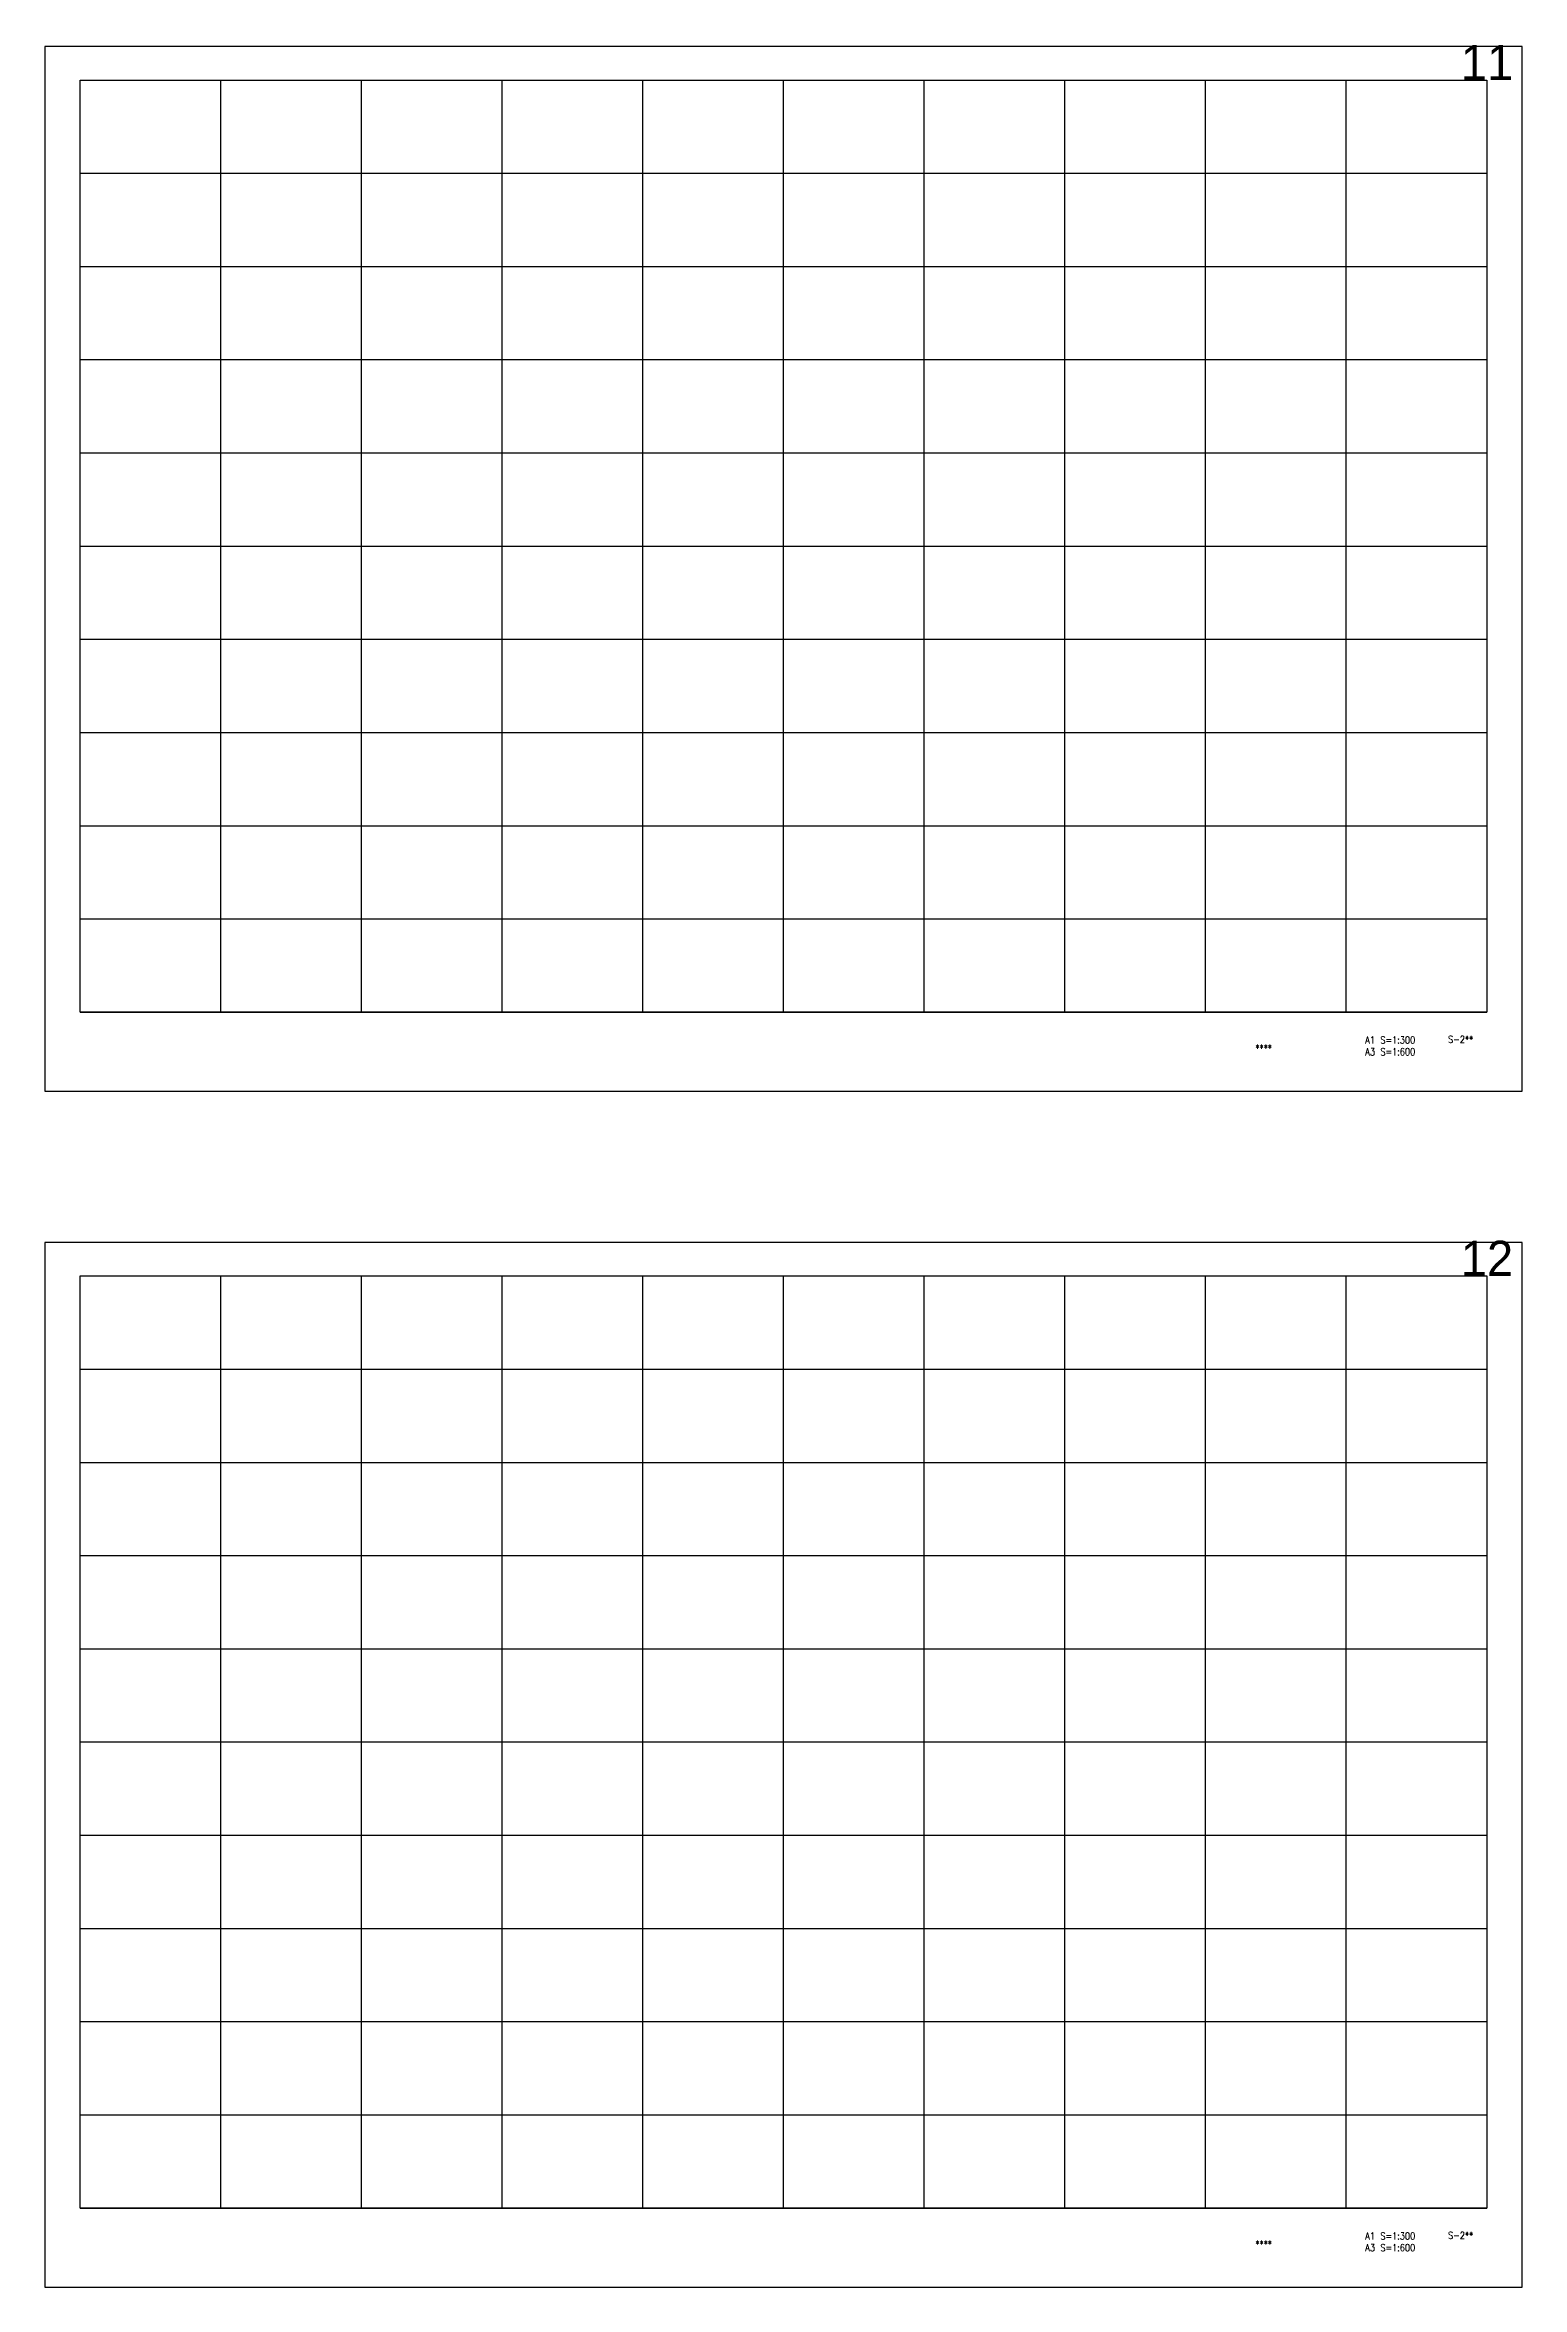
# Model space of a CAD drawing. Extents: x -76008 to 648000, y -1342800 to 168370.
# Drawn here: x 240000 to 408000, y -254800 to 200 of the extents above; entities that cross this region are included whole.
import ezdxf
from ezdxf.enums import TextEntityAlignment as Align

# ---------------------------------------------------------------- set-up
doc = ezdxf.new("R2010")
doc.units = 0
doc.header["$MEASUREMENT"] = 0
doc.layers.add('99_レイアウト枠', color=251, linetype='CONTINUOUS', plot=False)
doc.layers.add('99_頁番号', color=6, linetype='CONTINUOUS')
doc.styles.add('DRACAD', font='txt', dxfattribs={"width": 0.85, "bigfont": 'extfont2'})
doc.styles.get("Standard").update_dxf_attribs({"font": 'Osaka.ttc'})

msp = doc.modelspace()

# ---------------------------------------------------------------- texts
at = {"layer": '99_レイアウト枠'}
for s, p in [('11', (403999.99992, -3800)), ('12', (403999.99992, -139800))]:
    msp.add_text(s, height=4000, dxfattribs=at).set_placement(p, align=Align.CENTER)
at = {"layer": '99_頁番号', "char_height": 800, "attachment_point": 5, "style": 'DRACAD'}
for s, insert in [('{  ****  }', (377999.99992, -113900)), ('A1 S=1:300^JA3 S=1:600', (392999.99992, -113648.63731)), ('{S-2**}', (400999.99992, -112900)), ('{  ****  }', (377999.99992, -249900)), ('A1 S=1:300^JA3 S=1:600', (392999.99992, -249648.63731)), ('{S-2**}', (400999.99992, -248900))]:
    msp.add_mtext(s, dxfattribs=dict(at, insert=insert))

# ---------------------------------------------------------------- linework, layer by layer
at = {"layer": '99_レイアウト枠'}
for p, q in [((244000, -109800), (244000, -3800)), ((260000, -109800), (260000, -3800)), ((276000, -109800), (276000, -3800)), ((292000, -109800), (292000, -3800)), ((308000, -109800), (308000, -3800)), ((324000, -109800), (324000, -3800)), ((339999.99996, -109800), (339999.99996, -3800)), ((355999.99996, -109800), (355999.99996, -3800)), ((371999.99996, -109800), (371999.99996, -3800)), ((387999.99996, -109800), (387999.99996, -3800)), ((244000, -14400), (403999.99992, -14400)), ((244000, -25000), (403999.99992, -25000)), ((244000, -35600), (403999.99992, -35600)), ((244000, -46200), (403999.99992, -46200)), ((244000, -56800), (403999.99992, -56800)), ((244000, -67400), (403999.99992, -67400)), ((244000, -78000), (403999.99992, -78000)), ((244000, -88600), (403999.99992, -88600)), ((244000, -99200), (403999.99992, -99200)), ((244000, -109800), (403999.99992, -109800)), ((244000, -245800), (244000, -139800)), ((260000, -245800), (260000, -139800)), ((276000, -245800), (276000, -139800)), ((292000, -245800), (292000, -139800)), ((308000, -245800), (308000, -139800)), ((324000, -245800), (324000, -139800)), ((339999.99996, -245800), (339999.99996, -139800)), ((355999.99996, -245800), (355999.99996, -139800)), ((371999.99996, -245800), (371999.99996, -139800)), ((387999.99996, -245800), (387999.99996, -139800)), ((244000, -150400), (403999.99992, -150400)), ((244000, -161000), (403999.99992, -161000)), ((244000, -171600), (403999.99992, -171600)), ((244000, -182200), (403999.99992, -182200)), ((244000, -192800), (403999.99992, -192800)), ((244000, -203400), (403999.99992, -203400)), ((244000, -214000), (403999.99992, -214000)), ((244000, -224600), (403999.99992, -224600)), ((244000, -235200), (403999.99992, -235200)), ((244000, -245800), (403999.99992, -245800))]:
    msp.add_line(p, q, dxfattribs=at)
for points in [[(240000, -118800), (408000, -118800), (408000, 0), (240000, 0)], [(244000, -3800), (403999.99992, -3800), (403999.99992, -109800), (244000, -109800)], [(240000, -254800), (408000, -254800), (408000, -136000), (240000, -136000)], [(244000, -139800), (403999.99992, -139800), (403999.99992, -245800), (244000, -245800)]]:
    msp.add_lwpolyline(points, close=True, dxfattribs=at)

msp.set_redraw_order([(e.dxf.handle, doc.entitydb.next_handle()) for e in msp.query("TEXT MTEXT ATTDEF DIMENSION ARC_DIMENSION")])  # texts and dimensions are drawn at this point

doc.saveas('drawing.dxf')
